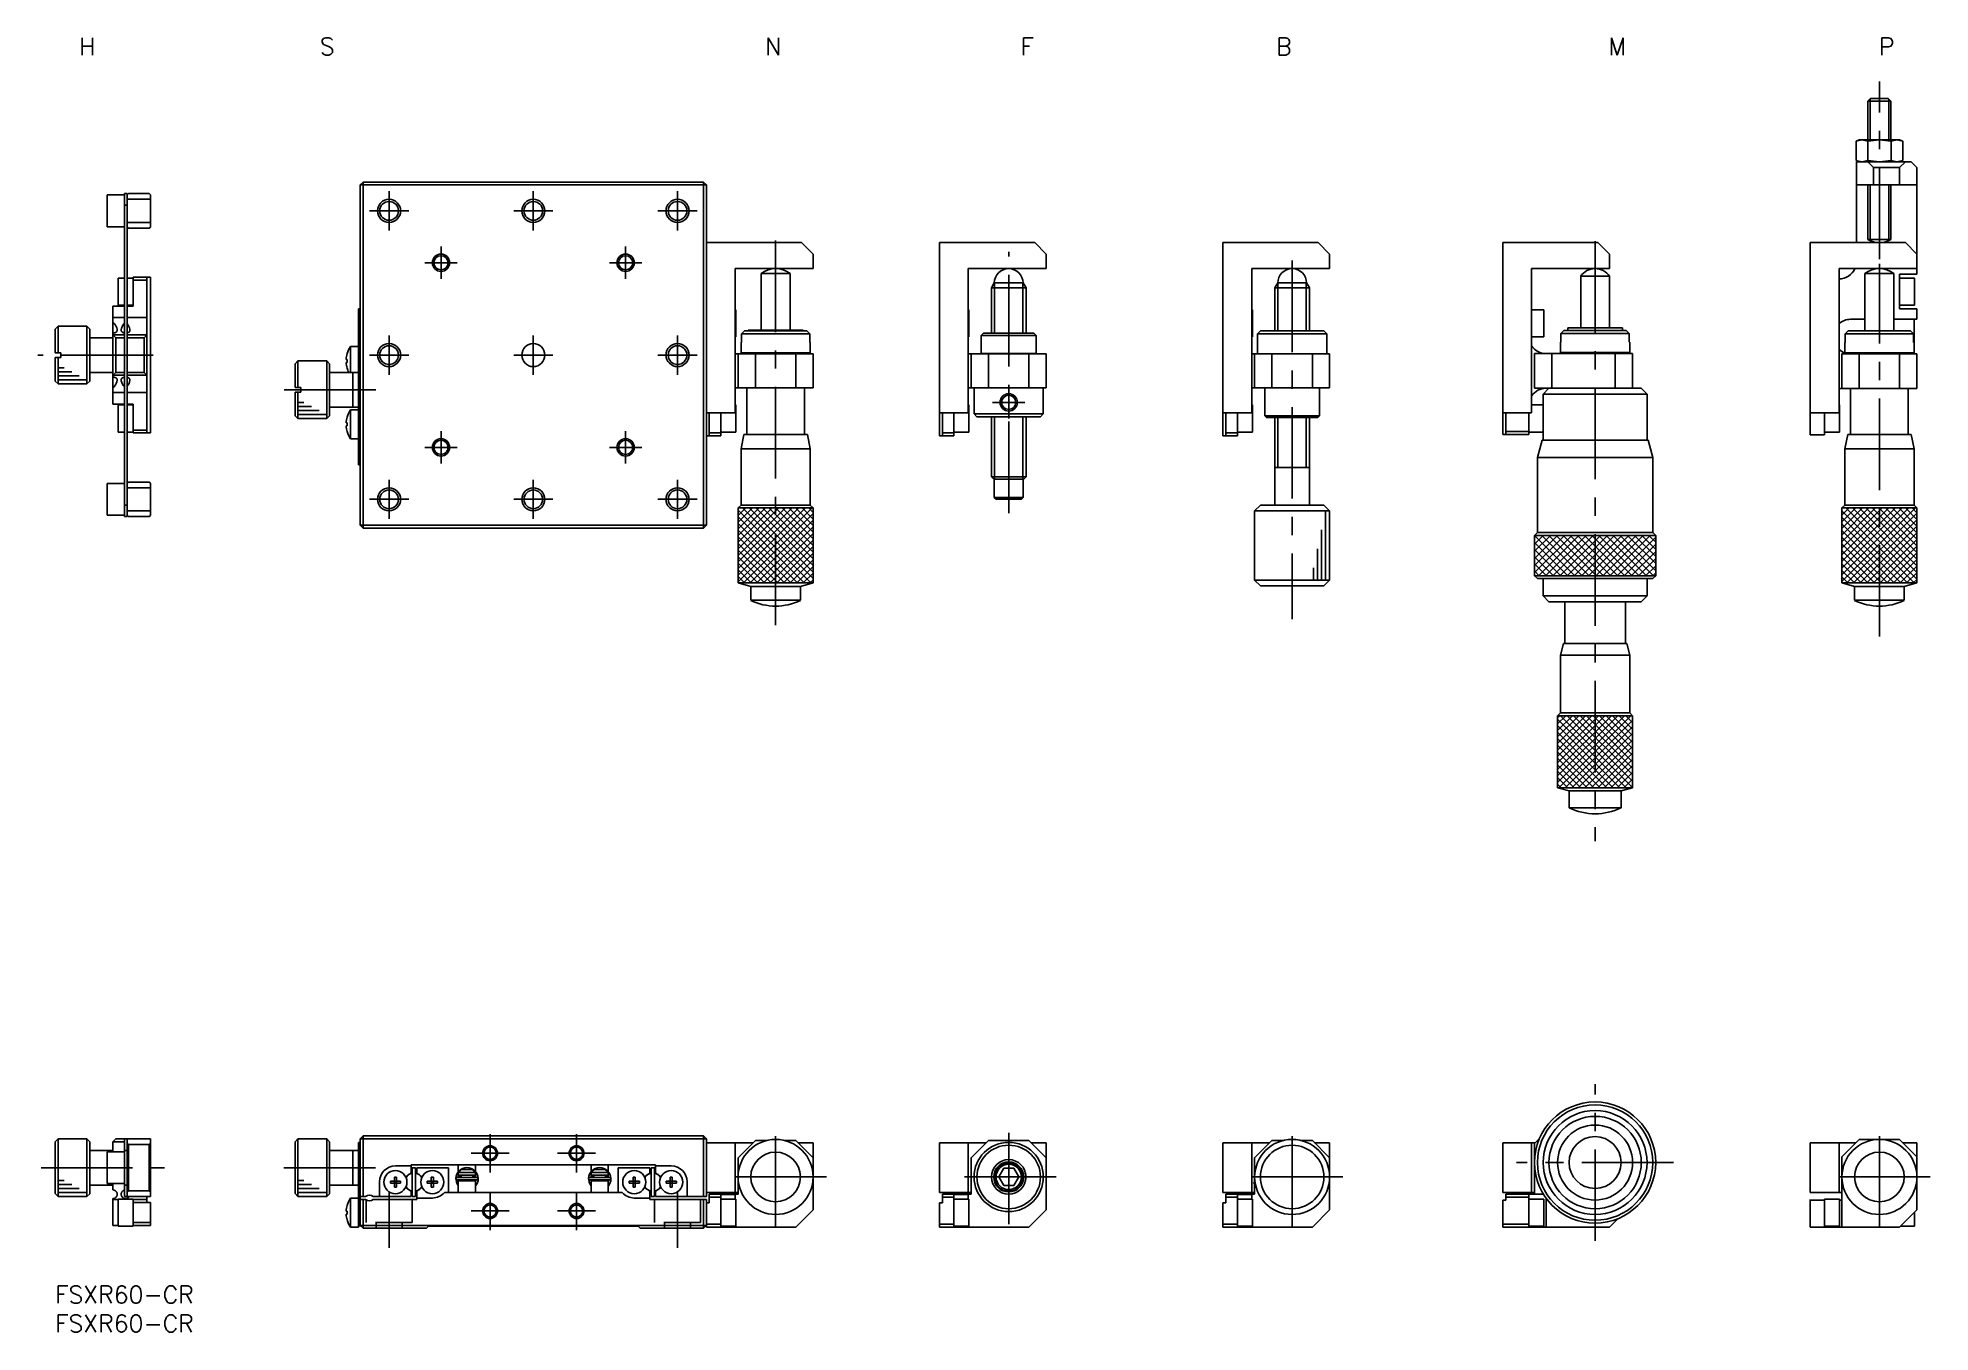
# Model space of a CAD drawing. Extents: x -3 to 325, y -8 to 216.
import ezdxf

# ---------------------------------------------------------------- set-up
doc = ezdxf.new("R2010")
doc.units = 0
doc.header["$LTSCALE"] = 0.5
doc.linetypes.add('CENTER', pattern=[50.8, 31.75, -6.35, 6.35, -6.35])
doc.linetypes.add('DASHED', pattern=[19.05, 12.7, -6.35])
for name, color, linetype in [('MSM_CENTER', 1, 'CENTER'), ('MSM_CONTINUOUS', 7, 'CONTINUOUS'), ('MSM_DASHED', 4, 'DASHED'), ('MSM_NARROW', 5, 'CONTINUOUS'), ('MSM_PART_NUMBER', 7, 'CONTINUOUS')]:
    doc.layers.add(name, color=color, linetype=linetype)
doc.styles.get("Standard").update_dxf_attribs({"font": 'txt.shx', "height": 3, "bigfont": 'bigfont.shx'})

msp = doc.modelspace()

# ---------------------------------------------------------------- texts
at = {"layer": 'MSM_PART_NUMBER'}
for s, p in [('H', (4.14, 213.34)), ('S', (45.88, 213.34)), ('N', (123.07, 213.34)), ('F', (167.32, 213.34)), ('B', (211.63, 213.34)), ('M', (269.22, 213.34)), ('P', (316.13, 213.34))]:
    msp.add_text(s, height=3, dxfattribs=at).set_placement(p)

# ---------------------------------------------------------------- blocks, each defined once
blk = doc.blocks.new('*U4')
at = {"layer": 'MSM_PART_NUMBER'}
blk.add_text('FSXR60-CR', height=3, dxfattribs=at).set_placement((0, -3))
blk = doc.blocks.new('*U5')
at = {"layer": 'MSM_PART_NUMBER'}
blk.add_text('FSXR60-CR', height=3, dxfattribs=at).set_placement((0, -8))

# ---------------------------------------------------------------- linework, layer by layer
at = {"layer": 'MSM_CENTER'}
for p, q in [((316.2, 177.99), (316.2, 208.75)), ((57.88, 182.95), (57.88, 189.75)), ((82.88, 182.95), (82.88, 189.75)), ((107.88, 182.95), (107.88, 189.75)), ((61.28, 186.35), (54.48, 186.35)), ((86.28, 186.35), (79.48, 186.35)), ((111.28, 186.35), (104.48, 186.35)), ((124.88, 114.55), (124.88, 182.15)), ((266.92, 181.1), (266.92, 77.1)), ((69.68, 177.35), (64.08, 177.35)), ((66.88, 174.55), (66.88, 180.15)), ((101.68, 177.35), (96.08, 177.35)), ((98.88, 174.55), (98.88, 180.15)), ((165.28, 133.98), (165.28, 179.26)), ((214.41, 177.75), (214.41, 115.59)), ((316.2, 112.55), (316.2, 177.15)), ((57.88, 157.95), (57.88, 164.75)), ((82.88, 157.95), (82.88, 164.75)), ((107.88, 157.95), (107.88, 164.75)), ((17, 161.35), (-3, 161.35)), ((61.28, 161.35), (54.48, 161.35)), ((86.28, 161.35), (79.48, 161.35)), ((111.28, 161.35), (104.48, 161.35)), ((55.58, 155.35), (38.58, 155.35)), ((165.28, 150.35), (165.28, 155.95)), ((168.08, 153.15), (162.48, 153.15)), ((66.88, 142.55), (66.88, 148.15)), ((98.88, 142.55), (98.88, 148.15)), ((69.68, 145.35), (64.08, 145.35)), ((101.68, 145.35), (96.08, 145.35)), ((57.88, 132.95), (57.88, 139.75)), ((82.88, 132.95), (82.88, 139.75)), ((107.88, 132.95), (107.88, 139.75)), ((61.28, 136.35), (54.48, 136.35)), ((86.28, 136.35), (79.48, 136.35)), ((111.28, 136.35), (104.48, 136.35)), ((266.92, 7.8), (266.92, 35)), ((75.38, 19.7), (75.38, 26.3)), ((90.38, 19.7), (90.38, 26.3)), ((124.88, 10.1), (124.88, 27.7)), ((165.28, 10.7), (165.28, 27.1)), ((214.41, 10.1), (214.41, 27.7)), ((316.2, 10.1), (316.2, 27.7)), ((78.68, 23), (72.08, 23)), ((93.68, 23), (87.08, 23)), ((-2.45, 20.5), (18.95, 20.5)), ((55.53, 20.5), (39.13, 20.5)), ((280.52, 21.4), (253.32, 21.4)), ((57.88, 16.4), (57.88, 6.6)), ((107.88, 16.4), (107.88, 6.6)), ((133.68, 18.9), (116.08, 18.9)), ((173.48, 18.9), (157.08, 18.9)), ((223.21, 18.9), (205.61, 18.9)), ((325, 18.9), (307.4, 18.9)), ((75.38, 9.7), (75.38, 16.3)), ((90.38, 9.7), (90.38, 16.3)), ((78.68, 13), (72.08, 13)), ((93.68, 13), (87.08, 13))]:
    msp.add_line(p, q, dxfattribs=at)
at = {"layer": 'MSM_CONTINUOUS'}
for p, q in [((314.2, 205.35), (314.45, 205.6)), ((314.2, 198.65), (314.2, 205.35)), ((314.2, 205.35), (318.2, 205.35)), ((314.45, 205.6), (314.7, 205.85)), ((317.7, 205.85), (314.7, 205.85)), ((317.7, 205.85), (317.95, 205.6)), ((317.95, 205.6), (318.2, 205.35)), ((318.2, 205.35), (318.2, 198.65)), ((312.15, 198.45), (312.7, 198.65)), ((312.15, 198.45), (313.16, 198.65)), ((312.15, 195.05), (312.15, 198.45)), ((319.7, 198.65), (312.7, 198.65)), ((313.16, 198.65), (314.17, 198.45)), ((314.17, 198.45), (316.2, 198.65)), ((314.17, 195.05), (314.17, 198.45)), ((316.2, 198.65), (318.22, 198.45)), ((318.22, 198.45), (319.23, 198.65)), ((318.22, 195.05), (318.22, 198.45)), ((319.23, 198.65), (320.24, 198.45)), ((319.7, 198.65), (320.24, 198.45)), ((320.24, 195.05), (320.24, 198.45)), ((312.7, 194.85), (312.15, 195.05)), ((313.16, 194.85), (312.15, 195.05)), ((312.2, 180.85), (312.2, 194.85)), ((321.7, 194.85), (312.2, 194.85)), ((314.17, 195.05), (313.16, 194.85)), ((316.2, 194.85), (314.17, 195.05)), ((315.2, 193.85), (314.2, 194.85)), ((315.2, 193.85), (319.7, 193.85)), ((315.2, 190.85), (315.2, 193.85)), ((318.22, 195.05), (316.2, 194.85)), ((319.23, 194.85), (318.22, 195.05)), ((320.24, 195.05), (319.23, 194.85)), ((320.24, 195.05), (319.7, 194.85)), ((320.7, 194.85), (319.7, 193.85)), ((319.7, 193.85), (319.7, 190.85)), ((322.7, 193.85), (321.7, 194.85)), ((322.7, 175.35), (322.7, 193.85)), ((52.88, 190.85), (53.38, 191.35)), ((52.88, 190.85), (52.88, 131.85)), ((112.88, 190.85), (52.88, 190.85)), ((53.38, 131.35), (53.38, 191.35)), ((112.38, 191.35), (53.38, 191.35)), ((112.38, 131.35), (112.38, 191.35)), ((112.38, 191.35), (112.88, 190.85)), ((112.88, 131.85), (112.88, 190.85)), ((312.2, 190.85), (322.7, 190.85)), ((314.2, 181.39), (314.2, 190.85)), ((318.2, 190.85), (318.2, 181.39)), ((9, 183.6), (9, 189.1)), ((9, 189.1), (12, 189.1)), ((12, 189.35), (12, 133.35)), ((12.5, 189.35), (12, 189.35)), ((12, 187.35), (12.5, 187.35)), ((12.5, 133.35), (12.5, 189.35)), ((12.5, 189.15), (12.7, 189.35)), ((12.5, 188.35), (16.5, 188.35)), ((16.3, 189.35), (12.7, 189.35)), ((16.3, 189.35), (16.5, 189.15)), ((16.5, 189.15), (16.5, 183.55)), ((16.5, 184.35), (12.5, 184.35)), ((12, 183.6), (9, 183.6)), ((12.7, 183.35), (12.5, 183.55)), ((12.7, 183.35), (16.3, 183.35)), ((16.5, 183.55), (16.3, 183.35)), ((112.88, 180.85), (129.38, 180.85)), ((129.38, 180.85), (131.38, 178.85)), ((153.28, 180.85), (153.28, 147.35)), ((153.28, 180.85), (169.78, 180.85)), ((169.78, 180.85), (171.78, 178.85)), ((202.41, 180.85), (218.91, 180.85)), ((202.41, 180.85), (202.41, 147.35)), ((218.91, 180.85), (220.91, 178.85)), ((250.92, 180.85), (250.92, 147.6)), ((250.92, 180.85), (267.42, 180.85)), ((267.42, 180.85), (269.42, 178.85)), ((304.2, 180.85), (304.2, 147.55)), ((304.2, 180.85), (320.7, 180.85)), ((318.2, 181.39), (314.2, 181.39)), ((320.7, 180.85), (322.7, 178.85)), ((131.38, 176.35), (131.38, 178.85)), ((171.78, 176.35), (171.78, 178.85)), ((220.91, 176.35), (220.91, 178.85)), ((269.42, 176.35), (269.42, 178.85)), ((10.9, 170), (10.9, 174.7)), ((10.9, 174.7), (12, 174.7)), ((12.5, 174.7), (13.5, 174.7)), ((16.5, 174.85), (13.5, 174.85)), ((13.5, 169.85), (13.5, 174.85)), ((13.5, 174.35), (15.9, 174.35)), ((15.9, 147.85), (15.9, 174.85)), ((16.5, 174.85), (16.5, 147.85)), ((117.88, 176.35), (117.88, 151.35)), ((117.88, 176.35), (131.38, 176.35)), ((122.38, 165.65), (122.38, 175.47)), ((122.38, 175.47), (127.38, 175.47)), ((127.38, 175.47), (127.38, 165.65)), ((158.28, 176.35), (158.28, 151.35)), ((158.28, 176.35), (171.78, 176.35)), ((162.28, 172.98), (162.78, 173.85)), ((162.78, 173.85), (167.78, 173.85)), ((167.78, 173.85), (168.28, 172.98)), ((207.41, 176.35), (207.41, 151.35)), ((207.41, 176.35), (220.91, 176.35)), ((211.66, 173.42), (211.91, 173.85)), ((216.91, 173.85), (211.91, 173.85)), ((216.91, 173.85), (217.16, 173.42)), ((255.92, 176.35), (255.92, 151.35)), ((255.92, 176.35), (269.42, 176.35)), ((264.42, 166.1), (264.42, 175.01)), ((264.42, 175.01), (269.42, 175.01)), ((269.42, 175.01), (269.42, 166.1)), ((309.2, 176.35), (309.2, 151.35)), ((309.2, 176.35), (322.7, 176.35)), ((313.7, 165.55), (313.7, 175.47)), ((313.7, 175.47), (318.7, 175.47)), ((318.7, 175.47), (318.7, 165.55)), ((319.7, 175.35), (319.7, 169.35)), ((322.7, 175.35), (319.7, 175.35)), ((319.7, 174.7), (322.3, 174.7)), ((322.3, 174.7), (322.3, 170)), ((162.28, 165.15), (162.28, 172.98)), ((162.28, 172.98), (168.28, 172.98)), ((168.28, 172.98), (168.28, 165.15)), ((211.41, 172.98), (211.66, 173.42)), ((211.41, 165.55), (211.41, 172.98)), ((211.41, 172.98), (217.41, 172.98)), ((217.16, 173.42), (217.41, 172.98)), ((217.41, 172.98), (217.41, 165.55)), ((10, 169.85), (10, 152.85)), ((10, 169.85), (12, 169.85)), ((12, 167.85), (10, 167.85)), ((12, 170), (10.9, 170)), ((13.5, 170), (12.5, 170)), ((12.5, 169.85), (13.5, 169.85)), ((15.9, 167.85), (12.5, 167.85)), ((52.58, 169.35), (52.58, 142.35)), ((52.88, 169.35), (52.58, 169.35)), ((52.58, 167.35), (52.88, 167.35)), ((117.88, 169.2), (117.98, 169.2)), ((117.98, 169.2), (117.98, 164.5)), ((158.28, 169.2), (158.38, 169.2)), ((158.38, 169.2), (158.38, 164.5)), ((207.41, 169.2), (207.51, 169.2)), ((207.51, 169.2), (207.51, 164.5)), ((255.92, 169.2), (258.02, 169.2)), ((258.02, 169.2), (258.02, 164.5)), ((313.7, 167.55), (311.2, 167.55)), ((322.7, 167.55), (318.7, 167.55)), ((322.3, 170), (319.7, 170)), ((319.7, 169.35), (322.7, 169.35)), ((322.2, 167.55), (322.2, 161.55)), ((322.7, 167.55), (322.7, 169.35)), ((0, 165.85), (0.5, 166.35)), ((0, 165.85), (0, 161.75)), ((0.5, 166.35), (5.5, 166.35)), ((0.5, 161.75), (0.5, 166.35)), ((5.5, 166.35), (5.5, 156.35)), ((5.5, 166.35), (6, 165.85)), ((6, 156.85), (6, 165.85)), ((6, 164.35), (10, 164.35)), ((10.11, 166.89), (10, 166.91)), ((10, 165.17), (10.03, 165.17)), ((12, 164.85), (10, 164.85)), ((10.5, 164.35), (10, 164.85)), ((10.03, 165.17), (10.07, 165.17)), ((10.07, 165.17), (10.1, 165.17)), ((10.1, 165.17), (10.13, 165.18)), ((10.2, 166.83), (10.11, 166.89)), ((10.13, 165.18), (10.16, 165.18)), ((10.16, 165.18), (10.19, 165.18)), ((10.19, 165.18), (10.23, 165.19)), ((10.3, 166.74), (10.2, 166.83)), ((10.23, 165.19), (10.26, 165.19)), ((10.26, 165.19), (10.29, 165.2)), ((10.29, 165.2), (10.32, 165.21)), ((10.32, 165.21), (10.34, 165.21)), ((10.34, 165.21), (10.37, 165.22)), ((10.37, 165.22), (10.4, 165.23)), ((10.4, 165.23), (10.43, 165.24)), ((10.43, 165.24), (10.46, 165.25)), ((10.46, 165.25), (10.48, 165.27)), ((10.48, 165.27), (10.51, 165.28)), ((10.5, 158.35), (10.5, 164.35)), ((10.5, 164.35), (12, 164.35)), ((10.51, 165.28), (10.54, 165.3)), ((10.54, 165.3), (10.56, 165.31)), ((10.56, 165.31), (10.58, 165.33)), ((10.58, 165.33), (10.61, 165.35)), ((10.61, 165.35), (10.63, 165.37)), ((10.63, 165.37), (10.65, 165.39)), ((10.65, 165.39), (10.66, 165.42)), ((10.66, 165.42), (10.68, 165.44)), ((10.68, 165.44), (10.69, 165.46)), ((10.69, 165.46), (10.71, 165.49)), ((10.71, 165.49), (10.72, 165.53)), ((10.72, 165.53), (10.73, 165.56)), ((10.73, 165.56), (10.74, 165.59)), ((10.75, 165.71), (10.74, 165.85)), ((10.74, 165.59), (10.75, 165.63)), ((10.75, 165.7), (10.75, 165.71)), ((10.75, 165.66), (10.75, 165.7)), ((10.75, 165.63), (10.75, 165.66)), ((11.45, 165.71), (11.45, 165.67)), ((11.45, 165.67), (11.46, 165.63)), ((11.46, 165.63), (11.46, 165.58)), ((11.46, 165.58), (11.47, 165.55)), ((11.47, 165.55), (11.48, 165.52)), ((11.48, 165.52), (11.49, 165.49)), ((11.49, 165.49), (11.5, 165.47)), ((11.5, 165.47), (11.52, 165.44)), ((11.52, 165.44), (11.53, 165.42)), ((11.53, 165.42), (11.55, 165.39)), ((11.55, 165.39), (11.57, 165.37)), ((11.57, 165.37), (11.59, 165.35)), ((11.59, 165.35), (11.61, 165.34)), ((11.61, 165.34), (11.63, 165.32)), ((11.63, 165.32), (11.66, 165.3)), ((11.66, 165.3), (11.68, 165.29)), ((11.68, 165.29), (11.71, 165.27)), ((11.71, 165.27), (11.73, 165.26)), ((11.73, 165.26), (11.76, 165.25)), ((11.76, 165.25), (11.78, 165.24)), ((11.78, 165.24), (11.81, 165.23)), ((11.81, 165.23), (11.84, 165.22)), ((11.84, 165.22), (11.87, 165.21)), ((11.87, 165.21), (11.9, 165.2)), ((11.9, 165.2), (11.93, 165.2)), ((12, 166.83), (11.92, 166.76)), ((11.93, 165.2), (11.95, 165.19)), ((11.95, 165.19), (11.98, 165.19)), ((11.98, 165.19), (12, 165.18)), ((12.5, 165.2), (12.53, 165.21)), ((15.9, 164.85), (12.5, 164.85)), ((12.5, 164.35), (15.4, 164.35)), ((12.53, 165.21), (12.56, 165.22)), ((12.56, 165.22), (12.59, 165.23)), ((12.59, 165.23), (12.62, 165.24)), ((12.62, 165.24), (12.65, 165.25)), ((12.65, 165.25), (12.67, 165.26)), ((12.67, 165.26), (12.7, 165.28)), ((12.7, 165.28), (12.73, 165.29)), ((12.73, 165.29), (12.75, 165.31)), ((12.75, 165.31), (12.78, 165.33)), ((12.78, 165.33), (12.8, 165.35)), ((12.8, 165.35), (12.82, 165.37)), ((12.82, 165.37), (12.84, 165.39)), ((12.84, 165.39), (12.86, 165.41)), ((12.86, 165.41), (12.88, 165.43)), ((12.88, 165.43), (12.89, 165.46)), ((12.89, 165.46), (12.91, 165.49)), ((12.91, 165.49), (12.92, 165.51)), ((12.92, 165.51), (12.93, 165.54)), ((12.93, 165.54), (12.94, 165.58)), ((12.95, 165.71), (12.94, 165.82)), ((12.94, 165.62), (12.95, 165.66)), ((12.94, 165.58), (12.94, 165.62)), ((12.95, 165.7), (12.95, 165.71)), ((12.95, 165.66), (12.95, 165.7)), ((15.9, 164.85), (15.4, 164.35)), ((15.4, 164.35), (15.4, 158.35)), ((117.98, 164.5), (117.88, 164.5)), ((119.48, 165.55), (118.97, 165.05)), ((118.97, 165.05), (130.8, 165.05)), ((118.97, 165.05), (118.97, 163.55)), ((130.29, 165.55), (119.48, 165.55)), ((120.13, 165.65), (129.63, 165.65)), ((120.13, 165.55), (120.13, 165.65)), ((129.63, 165.65), (129.63, 165.55)), ((130.8, 165.05), (130.29, 165.55)), ((130.8, 163.55), (130.8, 165.05)), ((158.38, 164.5), (158.28, 164.5)), ((160.53, 164.75), (160.93, 165.15)), ((160.53, 164.75), (170.03, 164.75)), ((160.53, 161.65), (160.53, 164.75)), ((169.63, 165.15), (160.93, 165.15)), ((169.63, 165.15), (170.03, 164.75)), ((170.03, 164.75), (170.03, 161.65)), ((207.51, 164.5), (207.41, 164.5)), ((208.41, 165.05), (208.91, 165.55)), ((208.41, 165.05), (220.41, 165.05)), ((208.41, 161.55), (208.41, 165.05)), ((219.91, 165.55), (208.91, 165.55)), ((219.91, 165.55), (220.41, 165.05)), ((220.41, 165.05), (220.41, 161.55)), ((258.02, 164.5), (255.92, 164.5)), ((261.51, 165.6), (261, 165.1)), ((261, 165.1), (272.84, 165.1)), ((261, 165.1), (261, 163.6)), ((272.33, 165.6), (261.51, 165.6)), ((262.17, 166.1), (271.67, 166.1)), ((262.17, 165.6), (262.17, 166.1)), ((271.67, 166.1), (271.67, 165.6)), ((272.84, 165.1), (272.33, 165.6)), ((272.84, 163.6), (272.84, 165.1)), ((310.79, 165.55), (310.28, 165.05)), ((310.28, 165.05), (322.11, 165.05)), ((310.28, 165.05), (310.28, 163.55)), ((321.6, 165.55), (310.79, 165.55)), ((322.11, 165.05), (321.6, 165.55)), ((322.11, 163.55), (322.11, 165.05)), ((0, 161.75), (1, 161.75)), ((1, 160.95), (0, 160.95)), ((0, 160.95), (0, 156.85)), ((0.5, 156.35), (0.5, 160.95)), ((1, 161.75), (1, 160.95)), ((50.62, 161.61), (50.61, 161.61)), ((51.19, 162.85), (51.19, 158.35)), ((51.19, 162.85), (52.58, 162.85)), ((131.38, 161.55), (117.88, 161.55)), ((118.38, 161.55), (118.38, 155.65)), ((118.88, 161.75), (118.88, 163.55)), ((118.97, 163.55), (118.88, 163.55)), ((130.88, 161.75), (118.88, 161.75)), ((119.08, 161.55), (118.88, 161.75)), ((121.38, 155.65), (121.38, 161.55)), ((128.38, 161.55), (128.38, 155.65)), ((130.88, 161.75), (130.68, 161.55)), ((130.88, 163.55), (130.8, 163.55)), ((130.88, 163.55), (130.88, 161.75)), ((131.38, 155.65), (131.38, 161.55)), ((171.78, 161.55), (158.28, 161.55)), ((158.78, 161.55), (158.78, 155.65)), ((170.03, 161.65), (160.53, 161.65)), ((160.78, 161.55), (160.78, 161.65)), ((161.78, 155.65), (161.78, 161.55)), ((168.78, 161.55), (168.78, 155.65)), ((169.78, 161.65), (169.78, 161.55)), ((171.78, 155.65), (171.78, 161.55)), ((220.91, 161.55), (207.41, 161.55)), ((207.91, 161.55), (207.91, 155.65)), ((210.91, 155.65), (210.91, 161.55)), ((217.91, 161.55), (217.91, 155.65)), ((220.91, 155.65), (220.91, 161.55)), ((256.42, 161.6), (256.42, 155.6)), ((273.42, 161.6), (256.42, 161.6)), ((259.42, 155.6), (259.42, 161.6)), ((260.92, 161.8), (260.92, 163.6)), ((261, 163.6), (260.92, 163.6)), ((272.92, 161.8), (260.92, 161.8)), ((261.12, 161.6), (260.92, 161.8)), ((270.42, 161.6), (270.42, 155.6)), ((272.92, 161.8), (272.72, 161.6)), ((272.92, 163.6), (272.84, 163.6)), ((272.92, 163.6), (272.92, 161.8)), ((273.42, 155.6), (273.42, 161.6)), ((309.7, 161.55), (309.7, 155.55)), ((322.7, 161.55), (309.7, 161.55)), ((310.2, 161.75), (310.2, 163.55)), ((310.28, 163.55), (310.2, 163.55)), ((322.2, 161.75), (310.2, 161.75)), ((310.4, 161.55), (310.2, 161.75)), ((312.7, 155.55), (312.7, 161.55)), ((319.7, 161.55), (319.7, 155.55)), ((322.2, 161.75), (322, 161.55)), ((322.2, 163.55), (322.11, 163.55)), ((322.7, 155.55), (322.7, 161.55)), ((10, 158.35), (6, 158.35)), ((10, 157.85), (10.5, 158.35)), ((10, 157.85), (12, 157.85)), ((10.03, 157.53), (10, 157.53)), ((10.07, 157.53), (10.03, 157.53)), ((10.1, 157.53), (10.07, 157.53)), ((10.14, 157.52), (10.1, 157.53)), ((10.17, 157.52), (10.14, 157.52)), ((10.2, 157.52), (10.17, 157.52)), ((10.23, 157.51), (10.2, 157.52)), ((10.26, 157.51), (10.23, 157.51)), ((10.29, 157.5), (10.26, 157.51)), ((10.31, 157.49), (10.29, 157.5)), ((10.34, 157.49), (10.31, 157.49)), ((10.37, 157.48), (10.34, 157.49)), ((10.4, 157.47), (10.37, 157.48)), ((10.43, 157.46), (10.4, 157.47)), ((10.46, 157.44), (10.43, 157.46)), ((10.48, 157.43), (10.46, 157.44)), ((12, 158.35), (10.5, 158.35)), ((11.74, 157.44), (11.71, 157.43)), ((11.76, 157.45), (11.74, 157.44)), ((11.79, 157.46), (11.76, 157.45)), ((11.82, 157.47), (11.79, 157.46)), ((11.84, 157.48), (11.82, 157.47)), ((11.87, 157.49), (11.84, 157.48)), ((11.9, 157.5), (11.87, 157.49)), ((11.94, 157.5), (11.9, 157.5)), ((11.97, 157.51), (11.94, 157.5)), ((12, 157.52), (11.97, 157.51)), ((15.4, 158.35), (12.5, 158.35)), ((12.5, 157.85), (15.9, 157.85)), ((12.53, 157.49), (12.5, 157.5)), ((12.56, 157.48), (12.53, 157.49)), ((12.59, 157.47), (12.56, 157.48)), ((12.62, 157.46), (12.59, 157.47)), ((12.65, 157.45), (12.62, 157.46)), ((12.68, 157.43), (12.65, 157.45)), ((15.4, 158.35), (15.9, 157.85)), ((41.58, 159.85), (42.08, 160.35)), ((41.58, 159.85), (41.58, 155.75)), ((42.08, 160.35), (47.08, 160.35)), ((42.08, 155.75), (42.08, 160.35)), ((47.08, 160.35), (47.08, 150.35)), ((47.08, 160.35), (47.58, 159.85)), ((47.58, 150.85), (47.58, 159.85)), ((47.58, 158.35), (52.58, 158.35)), ((50.62, 160.61), (50.45, 160.61)), ((50.45, 160.09), (50.62, 160.09)), ((50.61, 159.09), (50.62, 159.09)), ((51.58, 158.35), (51.58, 152.35)), ((0.5, 156.35), (0, 156.85)), ((5.5, 156.35), (0.5, 156.35)), ((6, 156.85), (5.5, 156.35)), ((10, 155.79), (10.11, 155.81)), ((12, 154.85), (10, 154.85)), ((10.11, 155.81), (10.2, 155.87)), ((10.2, 155.87), (10.29, 155.95)), ((10.51, 157.42), (10.48, 157.43)), ((10.53, 157.4), (10.51, 157.42)), ((10.56, 157.39), (10.53, 157.4)), ((10.58, 157.37), (10.56, 157.39)), ((10.6, 157.35), (10.58, 157.37)), ((10.62, 157.33), (10.6, 157.35)), ((10.64, 157.31), (10.62, 157.33)), ((10.66, 157.29), (10.64, 157.31)), ((10.68, 157.27), (10.66, 157.29)), ((10.69, 157.24), (10.68, 157.27)), ((10.7, 157.22), (10.69, 157.24)), ((10.72, 157.18), (10.7, 157.22)), ((10.73, 157.15), (10.72, 157.18)), ((10.74, 157.11), (10.73, 157.15)), ((10.75, 157.07), (10.74, 157.11)), ((10.75, 157.03), (10.75, 157.07)), ((10.75, 156.99), (10.75, 157.03)), ((11.46, 157.08), (11.45, 157.05)), ((11.45, 157.05), (11.45, 157.01)), ((11.45, 157.01), (11.45, 156.99)), ((11.45, 156.99), (11.46, 156.86)), ((11.47, 157.15), (11.46, 157.12)), ((11.46, 157.12), (11.46, 157.08)), ((11.48, 157.18), (11.47, 157.15)), ((11.49, 157.21), (11.48, 157.18)), ((11.51, 157.24), (11.49, 157.21)), ((11.52, 157.27), (11.51, 157.24)), ((11.54, 157.29), (11.52, 157.27)), ((11.56, 157.31), (11.54, 157.29)), ((11.58, 157.33), (11.56, 157.31)), ((11.6, 157.35), (11.58, 157.33)), ((11.62, 157.37), (11.6, 157.35)), ((11.64, 157.39), (11.62, 157.37)), ((11.66, 157.4), (11.64, 157.39)), ((11.69, 157.42), (11.66, 157.4)), ((11.71, 157.43), (11.69, 157.42)), ((15.9, 154.85), (12.5, 154.85)), ((12.7, 157.42), (12.68, 157.43)), ((12.73, 157.41), (12.7, 157.42)), ((12.75, 157.39), (12.73, 157.41)), ((12.77, 157.38), (12.75, 157.39)), ((12.8, 157.36), (12.77, 157.38)), ((12.82, 157.34), (12.8, 157.36)), ((12.84, 157.32), (12.82, 157.34)), ((12.86, 157.3), (12.84, 157.32)), ((12.87, 157.27), (12.86, 157.3)), ((12.89, 157.25), (12.87, 157.27)), ((12.9, 157.23), (12.89, 157.25)), ((12.91, 157.2), (12.9, 157.23)), ((12.92, 157.17), (12.91, 157.2)), ((12.93, 157.13), (12.92, 157.17)), ((12.94, 157.1), (12.93, 157.13)), ((12.95, 157.07), (12.94, 157.1)), ((12.95, 157.03), (12.95, 157.07)), ((12.95, 156.99), (12.95, 157.03)), ((12.95, 156.99), (12.95, 156.99)), ((41.58, 155.75), (42.58, 155.75)), ((42.58, 154.95), (41.58, 154.95)), ((41.58, 154.95), (41.58, 150.85)), ((42.08, 150.35), (42.08, 154.95)), ((42.58, 155.75), (42.58, 154.95)), ((117.88, 155.65), (131.38, 155.65)), ((119.88, 147.6), (119.88, 155.65)), ((129.88, 155.65), (129.88, 147.6)), ((158.28, 155.65), (171.78, 155.65)), ((159.28, 151.15), (159.28, 155.65)), ((171.28, 155.65), (171.28, 151.15)), ((207.41, 155.65), (220.91, 155.65)), ((209.66, 150.85), (209.66, 155.65)), ((219.16, 155.65), (219.16, 150.85)), ((256.42, 155.6), (274.92, 155.6)), ((257.92, 154.6), (258.92, 155.6)), ((257.92, 154.6), (275.92, 154.6)), ((257.92, 146.6), (257.92, 154.6)), ((274.92, 155.6), (275.92, 154.6)), ((275.92, 154.6), (275.92, 146.6)), ((309.7, 155.55), (322.7, 155.55)), ((311.2, 147.6), (311.2, 155.55)), ((321.2, 155.55), (321.2, 147.6)), ((12, 152.85), (10, 152.85)), ((10.9, 148), (10.9, 152.7)), ((10.9, 152.7), (12, 152.7)), ((13.5, 152.85), (12.5, 152.85)), ((12.5, 152.7), (13.5, 152.7)), ((13.5, 147.85), (13.5, 152.85)), ((52.58, 152.35), (47.58, 152.35)), ((51.19, 151.85), (51.19, 146.85)), ((51.19, 151.85), (52.58, 151.85)), ((112.88, 151.35), (117.88, 151.35)), ((113.38, 151.35), (113.38, 147.35)), ((115.38, 147.35), (115.38, 151.35)), ((117.88, 152.7), (117.98, 152.7)), ((117.98, 152.7), (117.98, 148)), ((153.28, 151.35), (158.28, 151.35)), ((153.78, 151.35), (153.78, 147.35)), ((155.78, 147.35), (155.78, 151.35)), ((158.28, 152.7), (158.38, 152.7)), ((158.38, 152.7), (158.38, 148)), ((171.28, 151.15), (159.28, 151.15)), ((159.78, 150.65), (159.28, 151.15)), ((171.28, 151.15), (170.78, 150.65)), ((202.41, 151.35), (207.41, 151.35)), ((202.91, 151.35), (202.91, 147.35)), ((204.91, 147.35), (204.91, 151.35)), ((207.41, 152.7), (207.51, 152.7)), ((207.51, 152.7), (207.51, 148)), ((250.92, 151.35), (255.92, 151.35)), ((251.42, 151.35), (251.42, 147.6)), ((255.42, 147.6), (255.42, 151.35)), ((255.92, 152.7), (257.92, 152.7)), ((304.2, 151.35), (309.2, 151.35)), ((306.7, 151.35), (306.7, 147.55)), ((309.2, 152.7), (309.3, 152.7)), ((309.3, 152.7), (309.3, 148)), ((12, 148), (10.9, 148)), ((13.5, 148), (12.5, 148)), ((15.9, 148.35), (13.5, 148.35)), ((13.5, 147.85), (16.5, 147.85)), ((42.08, 150.35), (41.58, 150.85)), ((47.08, 150.35), (42.08, 150.35)), ((47.58, 150.85), (47.08, 150.35)), ((50.62, 149.61), (50.45, 149.61)), ((50.45, 149.09), (50.62, 149.09)), ((50.62, 150.61), (50.61, 150.61)), ((50.61, 148.09), (50.62, 148.09)), ((115.38, 147.85), (113.38, 147.85)), ((117.98, 148), (115.38, 148)), ((118.88, 145.1), (119.38, 147.6)), ((119.38, 147.6), (130.38, 147.6)), ((130.38, 147.6), (130.88, 145.1)), ((155.78, 147.85), (153.78, 147.85)), ((158.38, 148), (155.78, 148)), ((159.78, 150.65), (170.78, 150.65)), ((162.28, 140.25), (162.28, 150.65)), ((168.28, 150.65), (168.28, 140.25)), ((204.91, 147.85), (202.91, 147.85)), ((207.51, 148), (204.91, 148)), ((219.16, 150.85), (209.66, 150.85)), ((209.96, 150.55), (209.66, 150.85)), ((209.96, 150.55), (218.86, 150.55)), ((211.41, 135.35), (211.41, 150.55)), ((217.41, 150.55), (217.41, 135.35)), ((219.16, 150.85), (218.86, 150.55)), ((250.92, 147.6), (255.42, 147.6)), ((255.42, 148.1), (251.42, 148.1)), ((257.92, 148), (255.42, 148)), ((309.3, 148), (306.7, 148)), ((310.2, 145.1), (310.7, 147.6)), ((310.7, 147.6), (321.7, 147.6)), ((321.7, 147.6), (322.2, 145.1)), ((52.58, 146.85), (51.19, 146.85)), ((52.88, 144.35), (52.58, 144.35)), ((113.38, 147.35), (112.88, 147.35)), ((113.38, 147.35), (115.38, 147.35)), ((118.88, 145.1), (130.88, 145.1)), ((118.88, 135.35), (118.88, 145.1)), ((130.88, 145.1), (130.88, 135.35)), ((153.78, 147.35), (153.28, 147.35)), ((153.78, 147.35), (155.78, 147.35)), ((202.91, 147.35), (202.41, 147.35)), ((202.91, 147.35), (204.91, 147.35)), ((256.92, 143.6), (257.72, 146.6)), ((257.72, 146.6), (276.12, 146.6)), ((276.12, 146.6), (276.92, 143.6)), ((304.2, 147.55), (306.7, 147.55)), ((310.2, 145.1), (322.2, 145.1)), ((310.2, 135.35), (310.2, 145.1)), ((322.2, 145.1), (322.2, 135.35)), ((52.58, 142.35), (52.88, 142.35)), ((217.41, 141.85), (211.41, 141.85)), ((256.92, 143.6), (276.92, 143.6)), ((256.92, 130.6), (256.92, 143.6)), ((276.92, 143.6), (276.92, 130.6)), ((9, 133.6), (9, 139.1)), ((9, 139.1), (12, 139.1)), ((12.5, 139.15), (12.7, 139.35)), ((12.5, 138.35), (16.5, 138.35)), ((16.3, 139.35), (12.7, 139.35)), ((16.3, 139.35), (16.5, 139.15)), ((16.5, 139.15), (16.5, 133.55)), ((168.28, 140.25), (162.28, 140.25)), ((162.68, 139.85), (162.28, 140.25)), ((162.68, 139.85), (167.88, 139.85)), ((162.78, 136.65), (162.78, 139.85)), ((167.78, 139.85), (167.78, 136.65)), ((168.28, 140.25), (167.88, 139.85)), ((12.5, 135.35), (12, 135.35)), ((118.38, 134.85), (118.88, 135.35)), ((118.38, 121.85), (118.38, 134.85)), ((118.38, 134.85), (131.38, 134.85)), ((118.88, 135.35), (130.88, 135.35)), ((130.88, 135.35), (131.38, 134.85)), ((131.38, 134.85), (131.38, 121.85)), ((167.78, 136.65), (162.78, 136.65)), ((163.08, 136.35), (162.78, 136.65)), ((163.08, 136.35), (167.48, 136.35)), ((167.78, 136.65), (167.48, 136.35)), ((207.91, 134.35), (208.91, 135.35)), ((219.91, 135.35), (208.91, 135.35)), ((219.91, 135.35), (220.91, 134.35)), ((309.7, 134.85), (310.2, 135.35)), ((309.7, 134.85), (322.7, 134.85)), ((309.7, 121.85), (309.7, 134.85)), ((310.2, 135.35), (322.2, 135.35)), ((322.2, 135.35), (322.7, 134.85)), ((322.7, 134.85), (322.7, 121.85)), ((12, 133.6), (9, 133.6)), ((12, 133.35), (12.5, 133.35)), ((16.5, 134.35), (12.5, 134.35)), ((12.7, 133.35), (12.5, 133.55)), ((12.7, 133.35), (16.3, 133.35)), ((16.5, 133.55), (16.3, 133.35)), ((53.38, 131.35), (52.88, 131.85)), ((52.88, 131.85), (112.88, 131.85)), ((53.38, 131.35), (112.38, 131.35)), ((112.88, 131.85), (112.38, 131.35)), ((207.91, 122.35), (207.91, 134.35)), ((207.91, 134.35), (220.91, 134.35)), ((220.91, 134.35), (220.91, 122.35)), ((256.42, 130.1), (256.92, 130.6)), ((256.42, 130.1), (277.42, 130.1)), ((256.42, 123.1), (256.42, 130.1)), ((256.92, 130.6), (276.92, 130.6)), ((276.92, 130.6), (277.42, 130.1)), ((277.42, 130.1), (277.42, 123.1)), ((120.58, 121.26), (118.38, 121.85)), ((131.38, 121.85), (118.38, 121.85)), ((131.38, 121.85), (129.18, 121.26)), ((208.91, 121.35), (207.91, 122.35)), ((220.91, 122.35), (207.91, 122.35)), ((220.91, 122.35), (219.91, 121.35)), ((256.42, 123.1), (277.42, 123.1)), ((256.92, 122.6), (256.42, 123.1)), ((256.92, 122.6), (276.92, 122.6)), ((257.92, 119.6), (257.92, 122.6)), ((275.92, 122.6), (275.92, 119.6)), ((277.42, 123.1), (276.92, 122.6)), ((311.9, 121.26), (309.7, 121.85)), ((322.7, 121.85), (309.7, 121.85)), ((322.7, 121.85), (320.5, 121.26)), ((120.58, 121.26), (129.18, 121.26)), ((120.58, 118.85), (120.58, 121.26)), ((120.58, 118.85), (129.18, 118.85)), ((129.18, 121.26), (129.18, 118.85)), ((208.91, 121.35), (219.91, 121.35)), ((257.92, 119.6), (275.92, 119.6)), ((258.92, 118.6), (257.92, 119.6)), ((258.92, 118.6), (274.92, 118.6)), ((261.67, 111.35), (261.67, 118.6)), ((272.17, 118.6), (272.17, 111.35)), ((275.92, 119.6), (274.92, 118.6)), ((311.9, 121.26), (320.5, 121.26)), ((311.9, 118.85), (311.9, 121.26)), ((311.9, 118.85), (320.5, 118.85)), ((320.5, 121.26), (320.5, 118.85)), ((260.92, 109.35), (261.42, 111.35)), ((260.92, 99.35), (260.92, 109.35)), ((260.92, 109.35), (272.92, 109.35)), ((261.42, 111.35), (272.42, 111.35)), ((272.42, 111.35), (272.92, 109.35)), ((272.92, 109.35), (272.92, 99.35)), ((260.42, 98.85), (260.92, 99.35)), ((260.42, 98.85), (273.42, 98.85)), ((260.42, 86.35), (260.42, 98.85)), ((260.92, 99.35), (272.92, 99.35)), ((272.92, 99.35), (273.42, 98.85)), ((273.42, 98.85), (273.42, 86.35)), ((260.42, 86.35), (273.42, 86.35)), ((262.42, 85.85), (260.42, 86.35)), ((262.42, 85.85), (271.42, 85.85)), ((262.42, 82.86), (262.42, 85.85)), ((273.42, 86.35), (271.42, 85.85)), ((271.42, 85.85), (271.42, 82.86)), ((262.42, 82.86), (271.42, 82.86)), ((0.5, 25.48), (0, 24.98)), ((0, 24.98), (0, 16.02)), ((0.5, 15.52), (0.5, 25.48)), ((1, 25.48), (0.5, 25.48)), ((1, 25.5), (5.5, 25.5)), ((1, 25.5), (1, 25.48)), ((5.5, 25.5), (5.5, 15.5)), ((5.5, 25.5), (6, 25)), ((6, 16), (6, 25)), ((6, 23.5), (10, 23.5)), ((9, 17.75), (9, 23.25)), ((9, 23.25), (12, 23.25)), ((10, 25), (10.5, 25.5)), ((10, 25), (12, 25)), ((10, 25), (10, 23.25)), ((16.5, 25.5), (10.5, 25.5)), ((12, 25.5), (12, 15.5)), ((12, 23.5), (12.5, 23.5)), ((12.5, 25.5), (12.5, 15.5)), ((12.7, 24.5), (12.5, 24.7)), ((12.7, 24.5), (16.3, 24.5)), ((12.7, 16.5), (12.7, 24.5)), ((16.5, 24.7), (16.3, 24.5)), ((16.3, 24.5), (16.3, 16.5)), ((16.5, 25.5), (16.5, 15.5)), ((42.08, 25.48), (41.58, 24.98)), ((41.58, 24.98), (41.58, 16.02)), ((42.08, 15.52), (42.08, 25.48)), ((42.58, 25.48), (42.08, 25.48)), ((42.58, 25.5), (47.08, 25.5)), ((42.58, 25.5), (42.58, 25.48)), ((47.08, 25.5), (47.08, 15.5)), ((47.08, 25.5), (47.58, 25)), ((47.58, 16), (47.58, 25)), ((47.58, 23.5), (52.58, 23.5)), ((51.58, 23.5), (51.58, 17.5)), ((52.58, 24.9), (52.58, 10.2)), ((52.88, 24.9), (52.58, 24.9)), ((52.88, 25.5), (53.38, 26)), ((52.88, 10.4), (52.88, 25.5)), ((112.88, 25.5), (52.88, 25.5)), ((53.38, 15.5), (53.38, 26)), ((112.38, 26), (53.38, 26)), ((112.38, 26), (112.38, 15.5)), ((112.88, 25.5), (112.38, 26)), ((112.88, 15.5), (112.88, 25.5)), ((112.88, 24.8), (120.98, 24.8)), ((117.88, 24.8), (117.88, 16.2)), ((118.38, 22.2), (121.38, 25.2)), ((123.28, 25.2), (121.38, 25.2)), ((128.38, 25.2), (126.48, 25.2)), ((128.38, 25.2), (131.38, 22.2)), ((128.78, 24.8), (131.38, 24.8)), ((131.38, 24.8), (131.38, 13.2)), ((153.28, 24.8), (161.38, 24.8)), ((153.28, 24.8), (153.28, 16.2)), ((158.28, 24.8), (158.28, 16.2)), ((158.78, 22.2), (161.78, 25.2)), ((168.78, 25.2), (161.78, 25.2)), ((168.78, 25.2), (171.78, 22.2)), ((169.18, 24.8), (171.78, 24.8)), ((171.78, 24.8), (171.78, 13.2)), ((202.41, 24.8), (210.51, 24.8)), ((202.41, 24.8), (202.41, 16.2)), ((207.41, 24.8), (207.41, 16.2)), ((207.91, 22.2), (210.91, 25.2)), ((212.81, 25.2), (210.91, 25.2)), ((217.91, 25.2), (216.01, 25.2)), ((217.91, 25.2), (220.91, 22.2)), ((218.31, 24.8), (220.91, 24.8)), ((220.91, 24.8), (220.91, 13.2)), ((250.92, 24.8), (256.52, 24.8)), ((250.92, 24.8), (250.92, 16.2)), ((255.92, 24.8), (255.92, 16.2)), ((256.42, 24.7), (257.28, 25.56)), ((256.42, 15.9), (256.42, 24.7)), ((304.2, 16.2), (304.2, 24.8)), ((304.2, 24.8), (312.1, 24.8)), ((309.2, 24.8), (309.2, 16.2)), ((309.7, 22.4), (312.7, 25.4)), ((312.7, 25.4), (319.7, 25.4)), ((319.7, 25.4), (322.7, 22.4)), ((320.3, 24.8), (322.7, 24.8)), ((322.7, 13.2), (322.7, 24.8)), ((52.58, 22.9), (52.88, 22.9)), ((58.98, 20.8), (61.68, 20.8)), ((104.08, 21), (61.68, 21)), ((61.68, 19.55), (61.68, 21)), ((61.88, 15.5), (61.88, 20.5)), ((61.88, 20.5), (62.48, 20.5)), ((62.48, 20.5), (62.48, 15.5)), ((68.18, 20.5), (62.68, 20.5)), ((62.68, 19.55), (62.68, 20.5)), ((68.18, 16.2), (68.18, 20.5)), ((69.88, 19.84), (69.88, 21)), ((69.88, 19.84), (69.88, 19.84)), ((69.88, 19.84), (69.88, 19.84)), ((69.88, 19.7), (72.88, 19.7)), ((69.88, 19.2), (69.88, 19.7)), ((70.46, 20.2), (69.93, 19.7)), ((72.3, 20.2), (70.46, 20.2)), ((72.83, 19.7), (72.3, 20.2)), ((72.88, 21), (72.88, 19.84)), ((72.88, 19.7), (72.88, 19.2)), ((92.88, 19.84), (92.88, 21)), ((92.88, 19.84), (92.88, 19.84)), ((92.88, 19.84), (92.88, 19.84)), ((92.88, 19.7), (95.88, 19.7)), ((92.88, 19.2), (92.88, 19.7)), ((93.46, 20.2), (92.93, 19.7)), ((95.3, 20.2), (93.46, 20.2)), ((95.83, 19.7), (95.3, 20.2)), ((95.88, 21), (95.88, 19.84)), ((95.88, 19.7), (95.88, 19.2)), ((103.08, 20.5), (97.58, 20.5)), ((97.58, 16.2), (97.58, 20.5)), ((103.08, 19.55), (103.08, 20.5)), ((103.28, 15.5), (103.28, 20.5)), ((103.28, 20.5), (103.88, 20.5)), ((103.88, 20.5), (103.88, 15.5)), ((104.08, 21), (104.08, 19.55)), ((104.08, 20.8), (106.78, 20.8)), ((118.38, 15.9), (118.38, 22.2)), ((158.78, 15.9), (158.78, 22.2)), ((163.54, 18.9), (164.41, 20.4)), ((164.41, 20.4), (166.14, 20.4)), ((166.14, 20.4), (167.01, 18.9)), ((207.91, 15.9), (207.91, 22.2)), ((309.7, 22.4), (309.7, 10.2)), ((10, 17.5), (6, 17.5)), ((12, 17.75), (9, 17.75)), ((10, 16.65), (10, 17.75)), ((10.03, 16.65), (10, 16.65)), ((10.07, 16.65), (10.03, 16.65)), ((10.1, 16.64), (10.07, 16.65)), ((10.14, 16.64), (10.1, 16.64)), ((10.17, 16.63), (10.14, 16.64)), ((10.2, 16.62), (10.17, 16.63)), ((10.23, 16.61), (10.2, 16.62)), ((10.26, 16.6), (10.23, 16.61)), ((10.29, 16.59), (10.26, 16.6)), ((10.31, 16.58), (10.29, 16.59)), ((10.34, 16.57), (10.31, 16.58)), ((10.37, 16.55), (10.34, 16.57)), ((10.4, 16.53), (10.37, 16.55)), ((10.43, 16.51), (10.4, 16.53)), ((10.46, 16.49), (10.43, 16.51)), ((10.48, 16.47), (10.46, 16.49)), ((10.51, 16.45), (10.48, 16.47)), ((10.53, 16.43), (10.51, 16.45)), ((10.56, 16.4), (10.53, 16.43)), ((10.58, 16.38), (10.56, 16.4)), ((11.64, 16.4), (11.62, 16.38)), ((11.66, 16.42), (11.64, 16.4)), ((11.69, 16.45), (11.66, 16.42)), ((11.71, 16.47), (11.69, 16.45)), ((11.74, 16.49), (11.71, 16.47)), ((11.76, 16.51), (11.74, 16.49)), ((11.79, 16.53), (11.76, 16.51)), ((11.82, 16.54), (11.79, 16.53)), ((11.84, 16.56), (11.82, 16.54)), ((11.87, 16.58), (11.84, 16.56)), ((11.9, 16.59), (11.87, 16.58)), ((11.94, 16.6), (11.9, 16.59)), ((11.97, 16.61), (11.94, 16.6)), ((12, 16.62), (11.97, 16.61)), ((12.5, 17.5), (12, 17.5)), ((12.5, 16.3), (12.7, 16.5)), ((16.3, 16.5), (12.7, 16.5)), ((16.3, 16.5), (16.5, 16.3)), ((52.58, 17.5), (47.58, 17.5)), ((56.23, 15.5), (56.23, 18.05)), ((58.8, 18.18), (58.1, 18.18)), ((58.1, 18.18), (58.1, 17.82)), ((58.1, 17.82), (58.8, 17.82)), ((58.8, 18.89), (58.8, 18.18)), ((59.16, 18.89), (58.8, 18.89)), ((58.81, 18.17), (58.8, 18.18)), ((58.81, 17.83), (58.8, 17.82)), ((58.8, 17.82), (58.8, 17.11)), ((59.16, 17.11), (58.8, 17.11)), ((58.81, 18.17), (58.81, 17.83)), ((59.15, 18.17), (58.81, 18.17)), ((58.81, 17.83), (59.15, 17.83)), ((59.15, 18.17), (59.16, 18.18)), ((59.15, 17.83), (59.15, 18.17)), ((59.15, 17.83), (59.16, 17.82)), ((59.16, 18.18), (59.16, 18.89)), ((59.87, 18.18), (59.16, 18.18)), ((59.16, 17.11), (59.16, 17.82)), ((59.16, 17.82), (59.87, 17.82)), ((59.87, 18.18), (59.87, 17.82)), ((61.68, 19.55), (61.42, 19.4)), ((61.42, 16.6), (61.68, 16.45)), ((61.68, 15.5), (61.68, 16.45)), ((62.68, 19.55), (62.94, 19.4)), ((62.94, 16.6), (62.68, 16.45)), ((62.68, 15), (62.68, 16.45)), ((65.2, 18.18), (64.5, 18.18)), ((64.5, 18.18), (64.5, 17.82)), ((64.5, 17.82), (65.2, 17.82)), ((65.2, 18.89), (65.2, 18.18)), ((65.56, 18.89), (65.2, 18.89)), ((65.21, 18.17), (65.2, 18.18)), ((65.21, 17.83), (65.2, 17.82)), ((65.2, 17.82), (65.2, 17.11)), ((65.56, 17.11), (65.2, 17.11)), ((65.21, 18.17), (65.21, 17.83)), ((65.55, 18.17), (65.21, 18.17)), ((65.21, 17.83), (65.55, 17.83)), ((65.55, 18.17), (65.56, 18.18)), ((65.55, 17.83), (65.55, 18.17)), ((65.55, 17.83), (65.56, 17.82)), ((65.56, 18.18), (65.56, 18.89)), ((66.27, 18.18), (65.56, 18.18)), ((65.56, 17.11), (65.56, 17.82)), ((65.56, 17.82), (66.27, 17.82)), ((66.27, 18.18), (66.27, 17.82)), ((69.54, 18.11), (69.44, 18.57)), ((69.54, 18.17), (69.55, 18.2)), ((69.54, 18.13), (69.54, 18.17)), ((69.54, 18.1), (69.54, 18.13)), ((69.54, 18.07), (69.54, 18.1)), ((69.54, 18.03), (69.54, 18.07)), ((69.55, 18), (69.54, 18.03)), ((69.55, 18.24), (69.56, 18.27)), ((69.55, 18.2), (69.55, 18.24)), ((69.55, 17.96), (69.55, 18)), ((69.56, 17.93), (69.55, 17.96)), ((69.56, 18.27), (69.57, 18.3)), ((69.57, 17.9), (69.56, 17.93)), ((69.57, 18.3), (69.58, 18.34)), ((69.58, 17.87), (69.57, 17.9)), ((69.58, 18.34), (69.59, 18.37)), ((69.6, 17.83), (69.58, 17.87)), ((69.59, 18.37), (69.61, 18.4)), ((69.6, 17.83), (69.88, 17.92)), ((69.88, 17.36), (69.6, 17.83)), ((69.61, 18.4), (69.61, 18.41)), ((69.63, 18.79), (73.13, 18.79)), ((73.13, 18.4), (69.63, 18.4)), ((69.95, 19.2), (69.84, 18.79)), ((72.88, 19.2), (69.88, 19.2)), ((69.88, 19.01), (69.88, 19.01)), ((69.88, 19.01), (69.88, 19.01)), ((69.88, 19), (69.88, 19.01)), ((70.38, 19), (69.88, 19)), ((69.88, 18.2), (72.88, 18.2)), ((69.88, 16.2), (69.88, 18.2)), ((70.15, 18.39), (69.95, 18.2)), ((70.24, 18.4), (70.15, 18.39)), ((70.38, 18.79), (70.38, 19.2)), ((70.38, 18.2), (70.38, 18.4)), ((72.38, 19.2), (72.38, 18.79)), ((72.88, 19), (72.38, 19)), ((72.38, 18.4), (72.38, 18.2)), ((72.82, 18.2), (72.57, 18.4)), ((72.93, 18.79), (72.82, 19.2)), ((72.88, 19.01), (72.88, 19)), ((72.88, 19.01), (72.88, 19.01)), ((72.88, 19.01), (72.88, 19.01)), ((72.88, 19.01), (72.88, 19.01)), ((72.88, 19.01), (72.88, 19.01)), ((72.88, 18.19), (72.89, 18.2)), ((72.88, 18.2), (72.88, 16.2)), ((72.89, 18.2), (72.93, 18.4)), ((92.54, 18.11), (92.44, 18.57)), ((92.54, 18.17), (92.55, 18.2)), ((92.54, 18.13), (92.54, 18.17)), ((92.54, 18.1), (92.54, 18.13)), ((92.54, 18.07), (92.54, 18.1)), ((92.54, 18.03), (92.54, 18.07)), ((92.55, 18), (92.54, 18.03)), ((92.55, 18.24), (92.56, 18.27)), ((92.55, 18.2), (92.55, 18.24)), ((92.55, 17.96), (92.55, 18)), ((92.56, 17.93), (92.55, 17.96)), ((92.56, 18.27), (92.57, 18.3)), ((92.57, 17.9), (92.56, 17.93)), ((92.57, 18.3), (92.58, 18.34)), ((92.58, 17.87), (92.57, 17.9)), ((92.58, 18.34), (92.59, 18.37)), ((92.6, 17.83), (92.58, 17.87)), ((92.59, 18.37), (92.61, 18.4)), ((92.6, 17.83), (92.88, 17.92)), ((92.88, 17.36), (92.6, 17.83)), ((92.61, 18.4), (92.61, 18.41)), ((92.63, 18.79), (96.13, 18.79)), ((96.13, 18.4), (92.63, 18.4)), ((92.95, 19.2), (92.84, 18.79)), ((95.88, 19.2), (92.88, 19.2)), ((92.88, 19.01), (92.88, 19.01)), ((92.88, 19.01), (92.88, 19.01)), ((92.88, 19), (92.88, 19.01)), ((93.38, 19), (92.88, 19)), ((92.88, 18.2), (95.88, 18.2)), ((92.88, 16.2), (92.88, 18.2)), ((93.15, 18.39), (92.95, 18.2)), ((93.24, 18.4), (93.15, 18.39)), ((93.38, 18.79), (93.38, 19.2)), ((93.38, 18.2), (93.38, 18.4)), ((95.38, 19.2), (95.38, 18.79)), ((95.88, 19), (95.38, 19)), ((95.38, 18.4), (95.38, 18.2)), ((95.82, 18.2), (95.57, 18.4)), ((95.93, 18.79), (95.82, 19.2)), ((95.88, 19.01), (95.88, 19)), ((95.88, 19.01), (95.88, 19.01)), ((95.88, 19.01), (95.88, 19.01)), ((95.88, 19.01), (95.88, 19.01)), ((95.88, 19.01), (95.88, 19.01)), ((95.88, 18.19), (95.89, 18.2)), ((95.88, 18.2), (95.88, 16.2)), ((95.89, 18.2), (95.93, 18.4)), ((100.2, 18.18), (99.5, 18.18)), ((99.5, 18.18), (99.5, 17.82)), ((99.5, 17.82), (100.2, 17.82)), ((100.2, 18.89), (100.2, 18.18)), ((100.56, 18.89), (100.2, 18.89)), ((100.21, 18.17), (100.2, 18.18)), ((100.21, 17.83), (100.2, 17.82)), ((100.2, 17.82), (100.2, 17.11)), ((100.56, 17.11), (100.2, 17.11)), ((100.21, 18.17), (100.21, 17.83)), ((100.55, 18.17), (100.21, 18.17)), ((100.21, 17.83), (100.55, 17.83)), ((100.55, 18.17), (100.56, 18.18)), ((100.55, 17.83), (100.55, 18.17)), ((100.55, 17.83), (100.56, 17.82)), ((100.56, 18.18), (100.56, 18.89)), ((101.27, 18.18), (100.56, 18.18)), ((100.56, 17.11), (100.56, 17.82)), ((100.56, 17.82), (101.27, 17.82)), ((101.27, 18.18), (101.27, 17.82)), ((103.08, 19.55), (102.82, 19.4)), ((102.82, 16.6), (103.08, 16.45)), ((103.08, 16.45), (103.08, 15)), ((104.08, 19.55), (104.34, 19.4)), ((104.34, 16.6), (104.08, 16.45)), ((104.08, 16.45), (104.08, 15.5)), ((106.6, 18.18), (105.9, 18.18)), ((105.9, 18.18), (105.9, 17.82)), ((105.9, 17.82), (106.6, 17.82)), ((106.6, 18.89), (106.6, 18.18)), ((106.96, 18.89), (106.6, 18.89)), ((106.61, 18.17), (106.6, 18.18)), ((106.61, 17.83), (106.6, 17.82)), ((106.6, 17.82), (106.6, 17.11)), ((106.96, 17.11), (106.6, 17.11)), ((106.61, 18.17), (106.61, 17.83)), ((106.95, 18.17), (106.61, 18.17)), ((106.61, 17.83), (106.95, 17.83)), ((106.95, 18.17), (106.96, 18.18)), ((106.95, 17.83), (106.95, 18.17)), ((106.95, 17.83), (106.96, 17.82)), ((106.96, 18.18), (106.96, 18.89)), ((107.67, 18.18), (106.96, 18.18)), ((106.96, 17.11), (106.96, 17.82)), ((106.96, 17.82), (107.67, 17.82)), ((107.67, 18.18), (107.67, 17.82)), ((109.53, 18.05), (109.53, 15.5)), ((164.41, 17.4), (163.54, 18.9)), ((166.14, 17.4), (164.41, 17.4)), ((167.01, 18.9), (166.14, 17.4)), ((207.64, 17.83), (207.92, 17.92)), ((207.64, 17.83), (207.64, 17.83)), ((0, 16.02), (0.5, 15.52)), ((0.5, 15.52), (1, 15.52)), ((1, 15.52), (1, 15.5)), ((5.5, 15.5), (1, 15.5)), ((6, 16), (5.5, 15.5)), ((10, 15.15), (10, 10.5)), ((10, 15.15), (10.01, 15.15)), ((10.9, 15), (10, 15)), ((10.01, 15.15), (10.02, 15.15)), ((10.02, 15.15), (10.04, 15.15)), ((10.04, 15.15), (10.05, 15.15)), ((10.05, 15.15), (10.06, 15.15)), ((10.06, 15.15), (10.07, 15.15)), ((10.07, 15.15), (10.08, 15.15)), ((10.08, 15.15), (10.09, 15.16)), ((10.09, 15.16), (10.11, 15.16)), ((10.11, 15.16), (10.13, 15.16)), ((10.13, 15.16), (10.15, 15.17)), ((10.15, 15.17), (10.17, 15.17)), ((10.17, 15.17), (10.19, 15.17)), ((10.19, 15.17), (10.2, 15.18)), ((10.2, 15.18), (10.23, 15.19)), ((10.23, 15.19), (10.26, 15.2)), ((10.26, 15.2), (10.29, 15.21)), ((10.29, 15.21), (10.32, 15.22)), ((10.32, 15.22), (10.35, 15.24)), ((10.35, 15.24), (10.37, 15.25)), ((10.37, 15.25), (10.42, 15.28)), ((10.42, 15.28), (10.46, 15.31)), ((10.46, 15.31), (10.5, 15.34)), ((10.5, 15.34), (10.54, 15.38)), ((10.54, 15.38), (10.58, 15.42)), ((10.6, 16.35), (10.58, 16.38)), ((10.58, 15.42), (10.61, 15.46)), ((10.62, 16.32), (10.6, 16.35)), ((10.61, 15.46), (10.64, 15.5)), ((10.64, 16.29), (10.62, 16.32)), ((10.66, 16.25), (10.64, 16.29)), ((10.64, 15.5), (10.66, 15.55)), ((10.68, 16.22), (10.66, 16.25)), ((10.66, 15.55), (10.68, 15.59)), ((10.69, 16.19), (10.68, 16.22)), ((10.68, 15.59), (10.7, 15.64)), ((10.7, 16.16), (10.69, 16.19)), ((10.72, 16.12), (10.7, 16.16)), ((10.7, 15.64), (10.72, 15.68)), ((10.73, 16.07), (10.72, 16.12)), ((10.72, 15.68), (10.73, 15.74)), ((10.74, 16.03), (10.73, 16.07)), ((10.73, 15.74), (10.74, 15.79)), ((10.75, 15.98), (10.74, 16.03)), ((10.74, 15.79), (10.75, 15.84)), ((10.75, 15.94), (10.75, 15.98)), ((10.75, 15.9), (10.75, 15.94)), ((10.75, 15.84), (10.75, 15.9)), ((10.9, 10.35), (10.9, 15.05)), ((10.9, 15.05), (13.5, 15.05)), ((11.46, 16), (11.45, 15.96)), ((11.45, 15.96), (11.45, 15.92)), ((11.45, 15.92), (11.45, 15.87)), ((11.45, 15.87), (11.45, 15.82)), ((11.45, 15.82), (11.46, 15.77)), ((11.47, 16.08), (11.46, 16.04)), ((11.46, 16.04), (11.46, 16)), ((11.46, 15.77), (11.47, 15.73)), ((11.48, 16.11), (11.47, 16.08)), ((11.47, 15.73), (11.48, 15.68)), ((11.49, 16.15), (11.48, 16.11)), ((11.48, 15.68), (11.5, 15.64)), ((11.51, 16.19), (11.49, 16.15)), ((11.5, 15.64), (11.51, 15.6)), ((11.52, 16.22), (11.51, 16.19)), ((11.51, 15.6), (11.54, 15.54)), ((11.54, 16.26), (11.52, 16.22)), ((11.56, 16.29), (11.54, 16.26)), ((11.54, 15.54), (11.57, 15.49)), ((11.58, 16.32), (11.56, 16.29)), ((11.57, 15.49), (11.6, 15.45)), ((11.6, 16.35), (11.58, 16.32)), ((11.62, 16.38), (11.6, 16.35)), ((11.6, 15.45), (11.64, 15.4)), ((11.64, 15.4), (11.68, 15.36)), ((11.68, 15.36), (11.72, 15.32)), ((11.72, 15.32), (11.77, 15.29)), ((11.77, 15.29), (11.81, 15.26)), ((11.81, 15.26), (11.85, 15.24)), ((11.85, 15.24), (11.89, 15.22)), ((11.89, 15.22), (11.91, 15.21)), ((11.91, 15.21), (11.94, 15.2)), ((11.94, 15.2), (11.96, 15.19)), ((11.96, 15.19), (11.99, 15.18)), ((11.99, 15.18), (12.02, 15.17)), ((12, 15.5), (16.5, 15.5)), ((12.02, 15.17), (12.05, 15.17)), ((12.05, 15.17), (12.06, 15.16)), ((12.06, 15.16), (12.07, 15.16)), ((12.07, 15.16), (12.09, 15.16)), ((12.09, 15.16), (12.1, 15.16)), ((12.1, 15.16), (12.12, 15.15)), ((12.12, 15.15), (12.13, 15.15)), ((12.13, 15.15), (12.14, 15.15)), ((12.14, 15.15), (12.15, 15.15)), ((12.15, 15.15), (12.16, 15.15)), ((12.16, 15.15), (12.18, 15.15)), ((12.18, 15.15), (12.19, 15.15)), ((12.19, 15.15), (12.2, 15.15)), ((12.2, 15.15), (12.21, 15.15)), ((12.21, 15.15), (12.22, 15.15)), ((12.22, 15.15), (12.24, 15.15)), ((12.24, 15.15), (12.25, 15.15)), ((12.25, 15.15), (12.26, 15.15)), ((12.26, 15.15), (12.28, 15.15)), ((12.28, 15.15), (12.29, 15.16)), ((12.29, 15.16), (12.3, 15.16)), ((12.3, 15.16), (12.32, 15.16)), ((12.32, 15.16), (12.34, 15.16)), ((12.34, 15.16), (12.36, 15.17)), ((12.36, 15.17), (12.38, 15.17)), ((12.38, 15.17), (12.4, 15.18)), ((12.4, 15.18), (12.41, 15.18)), ((12.41, 15.18), (12.45, 15.19)), ((12.45, 15.19), (12.49, 15.21)), ((12.49, 15.21), (12.53, 15.22)), ((12.53, 15.22), (12.56, 15.24)), ((12.56, 15.24), (12.59, 15.26)), ((12.59, 15.26), (12.62, 15.28)), ((12.62, 15.28), (12.67, 15.32)), ((12.67, 15.32), (12.71, 15.35)), ((12.71, 15.35), (12.75, 15.39)), ((12.75, 15.39), (12.79, 15.44)), ((12.79, 15.44), (12.82, 15.48)), ((12.82, 15.48), (12.83, 15.5)), ((13.5, 15.05), (13.5, 10.35)), ((15.9, 15), (13.5, 15)), ((13.5, 14.5), (16.5, 14.5)), ((15.9, 14.5), (15.9, 15.5)), ((16.5, 14.5), (16.5, 10.5)), ((41.58, 16.02), (42.08, 15.52)), ((42.08, 15.52), (42.58, 15.52)), ((42.58, 15.52), (42.58, 15.5)), ((47.08, 15.5), (42.58, 15.5)), ((47.58, 16), (47.08, 15.5)), ((50.62, 13.96), (50.61, 13.96)), ((51.19, 15.2), (51.19, 10.2)), ((51.19, 15.2), (52.58, 15.2)), ((52.88, 15.5), (53.82, 15.5)), ((52.88, 15), (53.82, 15)), ((53.38, 15), (53.38, 10)), ((61.68, 15.5), (55.15, 15.5)), ((55.15, 15), (62.68, 15)), ((61.88, 15.5), (62.48, 15.5)), ((62.68, 15.25), (65.38, 15.25)), ((67.46, 16.2), (98.3, 16.2)), ((100.38, 15.25), (103.08, 15.25)), ((103.08, 15), (112.88, 15)), ((103.28, 15.5), (103.88, 15.5)), ((112.88, 15.5), (104.08, 15.5)), ((112.38, 10), (112.38, 15)), ((112.88, 16.2), (118.38, 16.2)), ((112.88, 15), (112.88, 10.2)), ((113.38, 14.4), (112.88, 14.4)), ((113.38, 15.9), (113.38, 14.4)), ((118.38, 15.9), (113.38, 15.9)), ((113.38, 15.4), (115.38, 15.4)), ((115.38, 10.2), (115.38, 15.9)), ((115.38, 15.86), (117.88, 15.86)), ((115.38, 15.05), (117.98, 15.05)), ((117.88, 15.05), (117.88, 15.9)), ((117.98, 15.05), (117.98, 10.35)), ((131.38, 13.2), (128.38, 10.2)), ((153.28, 16.2), (158.78, 16.2)), ((153.28, 14.4), (153.28, 10.2)), ((153.78, 14.4), (153.28, 14.4)), ((153.78, 15.9), (153.78, 14.4)), ((158.78, 15.9), (153.78, 15.9)), ((153.78, 15.4), (155.78, 15.4)), ((155.78, 10.2), (155.78, 15.9)), ((155.78, 15.86), (158.28, 15.86)), ((155.78, 15.05), (158.38, 15.05)), ((158.28, 15.05), (158.28, 15.9)), ((158.38, 15.05), (158.38, 10.35)), ((171.78, 13.2), (168.78, 10.2)), ((202.41, 16.2), (207.91, 16.2)), ((202.41, 14.4), (202.41, 10.2)), ((202.91, 14.4), (202.41, 14.4)), ((202.91, 15.9), (202.91, 14.4)), ((207.91, 15.9), (202.91, 15.9)), ((202.91, 15.4), (204.91, 15.4)), ((204.91, 10.2), (204.91, 15.9)), ((204.91, 15.86), (207.41, 15.86)), ((204.91, 15.05), (207.51, 15.05)), ((207.41, 15.05), (207.41, 15.9)), ((207.51, 15.05), (207.51, 10.35)), ((220.91, 13.2), (217.91, 10.2)), ((250.92, 16.2), (256.42, 16.2)), ((250.92, 14.9), (250.92, 10.2)), ((250.92, 14.9), (251.42, 14.9)), ((251.42, 14.9), (251.42, 15.9)), ((257.98, 15.9), (251.42, 15.9)), ((251.42, 15.4), (255.42, 15.4)), ((255.42, 10.2), (255.42, 15.9)), ((255.42, 15.05), (258.02, 15.05)), ((258.02, 15.05), (258.02, 10.35)), ((258.42, 15.24), (258.42, 10.2)), ((304.2, 16.2), (309.7, 16.2)), ((304.2, 10.2), (304.2, 15)), ((304.2, 14.9), (306.7, 14.9)), ((306.7, 15.05), (306.7, 10.2)), ((306.7, 15.05), (309.3, 15.05)), ((309.3, 15.05), (309.3, 10.35)), ((309.3, 14.9), (309.7, 14.9)), ((322.7, 13.2), (319.7, 10.2)), ((10, 10.5), (10.9, 10.5)), ((13.5, 10.35), (10.9, 10.35)), ((16.5, 11), (13.5, 11)), ((13.5, 10.5), (16.5, 10.5)), ((50.62, 12.96), (50.45, 12.96)), ((50.45, 12.44), (50.62, 12.44)), ((50.61, 11.44), (50.62, 11.44)), ((52.58, 10.2), (51.19, 10.2)), ((52.88, 12.4), (52.58, 12.4)), ((52.58, 10.4), (52.88, 10.4)), ((52.88, 10.5), (53.38, 10)), ((52.88, 10.5), (112.88, 10.5)), ((53.38, 10), (64.38, 10)), ((64.73, 10.35), (64.38, 10)), ((101.03, 10.35), (64.73, 10.35)), ((101.38, 10), (101.03, 10.35)), ((101.38, 10), (112.38, 10)), ((112.38, 10), (112.88, 10.5)), ((115.38, 10.7), (112.88, 10.7)), ((112.88, 10.2), (128.38, 10.2)), ((117.98, 10.35), (115.38, 10.35)), ((117.88, 10.27), (115.38, 10.27)), ((117.88, 10.2), (117.88, 10.35)), ((155.78, 10.7), (153.28, 10.7)), ((153.28, 10.2), (168.78, 10.2)), ((158.38, 10.35), (155.78, 10.35)), ((158.28, 10.27), (155.78, 10.27)), ((158.28, 10.2), (158.28, 10.35)), ((204.91, 10.7), (202.41, 10.7)), ((202.41, 10.2), (217.91, 10.2)), ((207.51, 10.35), (204.91, 10.35)), ((207.41, 10.27), (204.91, 10.27)), ((207.41, 10.2), (207.41, 10.35)), ((255.42, 10.7), (250.92, 10.7)), ((250.92, 10.2), (269.42, 10.2)), ((258.02, 10.35), (255.42, 10.35)), ((270.91, 11.69), (269.42, 10.2)), ((304.2, 10.2), (319.7, 10.2)), ((309.3, 10.35), (306.7, 10.35)), ((322.3, 10.35), (319.85, 10.35)), ((322.3, 12.8), (322.3, 10.35))]:
    msp.add_line(p, q, dxfattribs=at)
for centre, radius in [((57.88, 186.35), 1.62), ((82.88, 186.35), 1.62), ((107.88, 186.35), 1.62), ((66.88, 177.35), 1.23), ((98.88, 177.35), 1.23), ((57.88, 161.35), 1.62), ((82.88, 161.35), 2), ((107.88, 161.35), 1.62), ((165.28, 153.15), 1.23), ((66.88, 145.35), 1.23), ((98.88, 145.35), 1.23), ((57.88, 136.35), 1.62), ((82.88, 136.35), 1.62), ((107.88, 136.35), 1.62), ((266.92, 21.4), 10.5), ((266.92, 21.4), 10), ((266.92, 21.4), 9), ((266.92, 21.4), 8), ((266.92, 21.4), 6.5), ((75.38, 23), 1.06), ((90.38, 23), 1.06), ((124.88, 18.9), 6.5), ((124.88, 18.9), 4.3), ((165.28, 18.9), 6), ((165.28, 18.9), 5.5), ((214.41, 18.9), 6.5), ((214.41, 18.9), 5.5), ((266.92, 21.4), 4.5), ((316.2, 18.9), 6.5), ((316.2, 18.9), 4.3), ((58.98, 18), 2), ((65.38, 18), 2), ((100.38, 18), 2), ((106.78, 18), 2), ((165.28, 18.9), 3), ((165.28, 18.9), 2.6), ((165.28, 18.9), 2.5), ((165.28, 18.9), 2.2), ((75.38, 13), 1.06), ((90.38, 13), 1.06)]:
    msp.add_circle(centre, radius, dxfattribs=at)
for centre, radius, start, end in [((316.2, 184.85), 4, 240, 300), ((124.88, 172.35), 4, 51.3178, 128.6822), ((165.28, 173.85), 2.5, 0, 180), ((214.41, 173.85), 2.5, 0, 180), ((266.92, 173.35), 3, 33.5573, 146.4427), ((309.2, 177.55), 3, 270, 336.4218), ((316.2, 172.35), 4, 51.3178, 128.6822), ((311.2, 164.55), 3, 90, 131.8103), ((8.8, 165.45), 1.98, 11.793, 40.7492), ((13.29, 165.52), 1.85, 137.8139, 174.1174), ((10.99, 165.45), 1.99, 10.9297, 40.5202), ((54.93, 160.35), 4.49, 163.7306, 176.6822), ((54.93, 160.35), 4.5, 146.251, 163.7142), ((258.42, 164.6), 3, 213.5573, 270), ((311.2, 164.55), 3, 228.1897, 251.4056), ((54.93, 160.35), 4.49, 183.3178, 196.2694), ((55.68, 160.35), 5.06, 177.0558, 182.9442), ((54.93, 160.35), 4.5, 196.2858, 206.3878), ((8.9, 157.18), 1.86, 318.541, 354.0992), ((13.31, 157.22), 1.88, 190.9506, 225.9744), ((11.12, 157.17), 1.84, 318.6131, 354.3069), ((258.42, 152.6), 3, 90, 146.4427), ((309.7, 152.55), 3, 90, 99.5941), ((54.93, 149.35), 4.5, 146.251, 163.7142), ((54.93, 149.35), 4.49, 163.7306, 176.6822), ((54.93, 149.35), 4.49, 183.3178, 196.2694), ((55.68, 149.35), 5.06, 177.0558, 182.9442), ((54.93, 149.35), 4.5, 196.2858, 213.749), ((124.88, 127.59), 9.75, 243.8162, 296.1838), ((316.2, 127.59), 9.75, 243.8162, 296.1838), ((266.92, 92.35), 10.5, 244.6231, 295.3769), ((58.98, 18.05), 2.75, 90, 180), ((71.38, 18.6), 1.94, 0.7402, 179.3315), ((94.38, 18.6), 1.94, 0.7402, 179.3315), ((106.78, 18.05), 2.75, 0, 90), ((62.18, 18), 1.59, 100.8931, 149.5668), ((62.3, 17.89), 1.75, 120, 148.1185), ((62.18, 18), 1.59, 210.4332, 259.1069), ((62.3, 18.11), 1.75, 211.8815, 240), ((62.18, 18), 1.59, 30.4333, 79.107), ((62.18, 18), 1.59, 280.893, 329.5668), ((62.07, 17.89), 1.75, 31.8815, 60), ((62.07, 18.11), 1.75, 300, 328.1185), ((69.63, 18.6), 0.195, 90, 270), ((71.38, 18.6), 1.95, 320.5705, 359.2288), ((73.13, 18.6), 0.195, 270, 90), ((92.63, 18.6), 0.195, 90, 270), ((94.38, 18.6), 1.95, 320.5705, 359.2288), ((96.13, 18.6), 0.195, 270, 90), ((103.58, 18), 1.59, 100.8931, 149.5668), ((103.7, 17.89), 1.75, 120, 148.1185), ((103.58, 18), 1.59, 210.4332, 259.1069), ((103.7, 18.11), 1.75, 211.8815, 240), ((103.58, 18), 1.59, 30.4333, 79.107), ((103.58, 18), 1.59, 280.893, 329.5668), ((103.47, 17.89), 1.75, 31.8815, 60), ((103.47, 18.11), 1.75, 300, 328.1185), ((54.93, 12.7), 4.49, 163.7306, 176.6822), ((54.93, 12.7), 4.5, 146.251, 163.7142), ((54.48, 14.75), 1, 48.5904, 131.4096), ((54.48, 15.75), 1, 228.5904, 311.4096), ((65.38, 18), 2.75, 270, 319.1148), ((100.38, 18), 2.75, 220.8852, 270), ((54.93, 12.7), 4.49, 183.3178, 196.2694), ((55.68, 12.7), 5.06, 177.0558, 182.9442), ((54.93, 12.7), 4.5, 196.2858, 213.749)]:
    msp.add_arc(centre, radius, start, end, dxfattribs=at)
at = {"layer": 'MSM_DASHED'}
for p, q in [((53.88, 11), (53.88, 14.95)), ((61.88, 15), (61.88, 11)), ((103.88, 11), (103.88, 15)), ((111.88, 15), (111.88, 11)), ((61.88, 11), (53.88, 11)), ((55.63, 10), (55.63, 11)), ((60.13, 11), (60.13, 10)), ((111.88, 11), (103.88, 11)), ((105.63, 10), (105.63, 11)), ((110.13, 11), (110.13, 10))]:
    msp.add_line(p, q, dxfattribs=at)
at = {"layer": 'MSM_NARROW'}
for p, q in [((314.57, 205.73), (314.57, 198.65)), ((317.82, 205.73), (317.82, 198.65)), ((314.57, 190.85), (314.57, 181.39)), ((317.82, 190.85), (317.82, 181.39)), ((162.82, 173.85), (162.82, 165.15)), ((167.73, 173.85), (167.73, 165.15)), ((211.95, 173.85), (211.95, 165.55)), ((216.86, 173.85), (216.86, 165.55)), ((1.55, 159.15), (0.5, 159.15)), ((2.87, 158.45), (0.5, 158.45)), ((4.18, 157.75), (0.5, 157.75)), ((5.5, 157.05), (0.5, 157.05)), ((43.13, 153.15), (42.08, 153.15)), ((44.45, 152.45), (42.08, 152.45)), ((45.77, 151.75), (42.08, 151.75)), ((47.08, 151.05), (42.08, 151.05)), ((162.82, 150.65), (162.82, 139.85)), ((167.73, 150.65), (167.73, 139.85)), ((211.95, 150.55), (211.95, 141.85)), ((216.86, 150.55), (216.86, 141.85)), ((118.38, 122.05), (131.19, 134.85)), ((118.38, 123.19), (130.04, 134.85)), ((118.38, 124.34), (128.89, 134.85)), ((118.38, 125.49), (127.74, 134.85)), ((118.38, 126.64), (126.59, 134.85)), ((118.38, 127.79), (125.44, 134.85)), ((118.38, 128.94), (124.29, 134.85)), ((118.38, 130.09), (123.14, 134.85)), ((118.38, 131.24), (122, 134.85)), ((118.38, 132.39), (120.85, 134.85)), ((118.38, 133.54), (119.7, 134.85)), ((118.38, 134.69), (118.55, 134.85)), ((131.38, 122.6), (119.13, 134.85)), ((131.38, 123.75), (120.28, 134.85)), ((131.38, 124.9), (121.43, 134.85)), ((131.38, 126.05), (122.58, 134.85)), ((131.38, 127.19), (123.73, 134.85)), ((131.38, 128.34), (124.88, 134.85)), ((131.38, 129.49), (126.03, 134.85)), ((131.38, 130.64), (127.17, 134.85)), ((131.38, 131.79), (128.32, 134.85)), ((131.38, 132.94), (129.47, 134.85)), ((131.38, 134.09), (130.62, 134.85)), ((309.7, 122.12), (322.43, 134.85)), ((309.7, 123.26), (321.28, 134.85)), ((309.7, 124.41), (320.13, 134.85)), ((309.7, 125.56), (318.98, 134.85)), ((309.7, 126.71), (317.83, 134.85)), ((309.7, 127.86), (316.68, 134.85)), ((309.7, 129.01), (315.54, 134.85)), ((309.7, 130.16), (314.39, 134.85)), ((309.7, 131.31), (313.24, 134.85)), ((309.7, 132.46), (312.09, 134.85)), ((309.7, 133.61), (310.94, 134.85)), ((309.7, 134.76), (309.79, 134.85)), ((322.7, 122.53), (310.37, 134.85)), ((322.7, 123.68), (311.52, 134.85)), ((322.7, 124.83), (312.67, 134.85)), ((322.7, 125.98), (313.82, 134.85)), ((322.7, 127.12), (314.97, 134.85)), ((322.7, 128.27), (316.12, 134.85)), ((322.7, 129.42), (317.27, 134.85)), ((322.7, 130.57), (318.42, 134.85)), ((322.7, 131.72), (319.57, 134.85)), ((322.7, 132.87), (320.71, 134.85)), ((322.7, 134.02), (321.86, 134.85)), ((130.98, 121.85), (118.38, 134.45)), ((129.83, 121.85), (118.38, 133.3)), ((128.68, 121.85), (118.38, 132.15)), ((119.34, 121.85), (131.38, 133.9)), ((120.49, 121.85), (131.38, 132.75)), ((121.63, 121.85), (131.38, 131.6)), ((220.21, 134.35), (220.21, 122.35)), ((322.22, 121.85), (309.7, 134.38)), ((321.08, 121.85), (309.7, 133.23)), ((319.93, 121.85), (309.7, 132.08)), ((310.58, 121.85), (322.7, 133.97)), ((311.73, 121.85), (322.7, 132.82)), ((312.88, 121.85), (322.7, 131.67)), ((127.54, 121.85), (118.38, 131)), ((126.39, 121.85), (118.38, 129.85)), ((125.24, 121.85), (118.38, 128.7)), ((122.78, 121.85), (131.38, 130.45)), ((123.93, 121.85), (131.38, 129.3)), ((125.08, 121.85), (131.38, 128.15)), ((219.51, 131.06), (219.51, 122.35)), ((256.42, 123.64), (262.88, 130.1)), ((256.42, 124.88), (261.64, 130.1)), ((256.42, 126.12), (260.4, 130.1)), ((256.42, 127.35), (259.17, 130.1)), ((256.42, 128.59), (257.93, 130.1)), ((256.42, 129.83), (256.69, 130.1)), ((262.2, 123.1), (256.42, 128.88)), ((263.43, 123.1), (256.43, 130.1)), ((257.12, 123.1), (264.12, 130.1)), ((264.67, 123.1), (257.67, 130.1)), ((258.35, 123.1), (265.35, 130.1)), ((265.91, 123.1), (258.91, 130.1)), ((259.59, 123.1), (266.59, 130.1)), ((267.15, 123.1), (260.15, 130.1)), ((260.83, 123.1), (267.83, 130.1)), ((268.38, 123.1), (261.38, 130.1)), ((262.07, 123.1), (269.07, 130.1)), ((269.62, 123.1), (262.62, 130.1)), ((263.3, 123.1), (270.3, 130.1)), ((270.86, 123.1), (263.86, 130.1)), ((264.54, 123.1), (271.54, 130.1)), ((272.1, 123.1), (265.1, 130.1)), ((265.78, 123.1), (272.78, 130.1)), ((273.33, 123.1), (266.33, 130.1)), ((267.02, 123.1), (274.02, 130.1)), ((274.57, 123.1), (267.57, 130.1)), ((268.25, 123.1), (275.25, 130.1)), ((275.81, 123.1), (268.81, 130.1)), ((269.49, 123.1), (276.49, 130.1)), ((277.05, 123.1), (270.05, 130.1)), ((270.73, 123.1), (277.42, 129.79)), ((277.42, 123.96), (271.28, 130.1)), ((271.97, 123.1), (277.42, 128.55)), ((277.42, 125.2), (272.52, 130.1)), ((277.42, 126.44), (273.76, 130.1)), ((277.42, 127.68), (275, 130.1)), ((277.42, 128.91), (276.23, 130.1)), ((318.78, 121.85), (309.7, 130.93)), ((317.63, 121.85), (309.7, 129.78)), ((316.48, 121.85), (309.7, 128.63)), ((314.03, 121.85), (322.7, 130.52)), ((315.17, 121.85), (322.7, 129.37)), ((316.32, 121.85), (322.7, 128.22)), ((124.09, 121.85), (118.38, 127.55)), ((122.94, 121.85), (118.38, 126.41)), ((121.79, 121.85), (118.38, 125.26)), ((126.23, 121.85), (131.38, 127)), ((127.38, 121.85), (131.38, 125.85)), ((128.53, 121.85), (131.38, 124.7)), ((218.81, 127.76), (218.81, 122.35)), ((260.96, 123.1), (256.42, 127.64)), ((259.72, 123.1), (256.42, 126.4)), ((258.48, 123.1), (256.42, 125.16)), ((273.2, 123.1), (277.42, 127.32)), ((274.44, 123.1), (277.42, 126.08)), ((275.68, 123.1), (277.42, 124.84)), ((315.33, 121.85), (309.7, 127.49)), ((314.18, 121.85), (309.7, 126.34)), ((313.03, 121.85), (309.7, 125.19)), ((317.47, 121.85), (322.7, 127.07)), ((318.62, 121.85), (322.7, 125.92)), ((319.77, 121.85), (322.7, 124.77)), ((120.64, 121.85), (118.38, 124.11)), ((119.49, 121.85), (118.38, 122.96)), ((129.68, 121.85), (131.38, 123.56)), ((130.83, 121.85), (131.38, 122.41)), ((218.11, 124.47), (218.11, 122.35)), ((257.25, 123.1), (256.42, 123.93)), ((276.92, 123.1), (277.42, 123.6)), ((311.88, 121.85), (309.7, 124.04)), ((310.73, 121.85), (309.7, 122.89)), ((320.92, 121.85), (322.7, 123.63)), ((322.07, 121.85), (322.7, 122.48)), ((260.42, 87.27), (272, 98.85)), ((260.42, 88.4), (270.87, 98.85)), ((260.42, 89.52), (269.75, 98.85)), ((260.42, 90.65), (268.62, 98.85)), ((260.42, 91.78), (267.49, 98.85)), ((260.42, 92.9), (266.37, 98.85)), ((260.42, 94.03), (265.24, 98.85)), ((260.42, 95.16), (264.11, 98.85)), ((260.42, 96.29), (262.98, 98.85)), ((260.42, 97.41), (261.86, 98.85)), ((260.42, 98.54), (260.73, 98.85)), ((260.63, 86.35), (273.13, 98.85)), ((273.42, 86.38), (260.95, 98.85)), ((273.42, 87.5), (262.07, 98.85)), ((273.42, 88.63), (263.2, 98.85)), ((273.42, 89.76), (264.33, 98.85)), ((273.42, 90.88), (265.45, 98.85)), ((273.42, 92.01), (266.58, 98.85)), ((273.42, 93.14), (267.71, 98.85)), ((273.42, 94.26), (268.83, 98.85)), ((273.42, 95.39), (269.96, 98.85)), ((273.42, 96.52), (271.09, 98.85)), ((273.42, 97.65), (272.22, 98.85)), ((273.42, 98.77), (273.34, 98.85)), ((272.32, 86.35), (260.42, 98.25)), ((271.19, 86.35), (260.42, 97.12)), ((270.07, 86.35), (260.42, 96)), ((261.75, 86.35), (273.42, 98.02)), ((262.88, 86.35), (273.42, 96.89)), ((264.01, 86.35), (273.42, 95.76)), ((268.94, 86.35), (260.42, 94.87)), ((267.81, 86.35), (260.42, 93.74)), ((266.68, 86.35), (260.42, 92.61)), ((265.14, 86.35), (273.42, 94.63)), ((266.26, 86.35), (273.42, 93.51)), ((267.39, 86.35), (273.42, 92.38)), ((265.56, 86.35), (260.42, 91.49)), ((264.43, 86.35), (260.42, 90.36)), ((263.3, 86.35), (260.42, 89.23)), ((268.52, 86.35), (273.42, 91.25)), ((269.64, 86.35), (273.42, 90.13)), ((270.77, 86.35), (273.42, 89)), ((262.18, 86.35), (260.42, 88.11)), ((261.05, 86.35), (260.42, 86.98)), ((271.9, 86.35), (273.42, 87.87)), ((273.02, 86.35), (273.42, 86.75)), ((1.55, 18.3), (0.5, 18.3)), ((2.87, 17.6), (0.5, 17.6)), ((4.18, 16.9), (0.5, 16.9)), ((43.13, 18.3), (42.08, 18.3)), ((44.45, 17.6), (42.08, 17.6)), ((45.77, 16.9), (42.08, 16.9)), ((5.5, 16.2), (0.5, 16.2)), ((47.08, 16.2), (42.08, 16.2))]:
    msp.add_line(p, q, dxfattribs=at)
for centre, radius in [((57.88, 186.35), 2), ((82.88, 186.35), 2), ((107.88, 186.35), 2), ((66.88, 177.35), 1.5), ((98.88, 177.35), 1.5), ((57.88, 161.35), 2), ((107.88, 161.35), 2), ((165.28, 153.15), 1.5), ((66.88, 145.35), 1.5), ((98.88, 145.35), 1.5), ((57.88, 136.35), 2), ((82.88, 136.35), 2), ((107.88, 136.35), 2), ((75.38, 23), 1.3), ((90.38, 23), 1.3), ((165.28, 18.9), 2.46), ((75.38, 13), 1.3), ((90.38, 13), 1.3)]:
    msp.add_circle(centre, radius, dxfattribs=at)

# ---------------------------------------------------------------- block references
at = {"layer": 'MSM_CONTINUOUS'}
for name in ['*U4', '*U5']:
    msp.add_blockref(name, (0, 0), dxfattribs=at)

msp.set_redraw_order([(e.dxf.handle, doc.entitydb.next_handle()) for e in msp.query("TEXT MTEXT ATTDEF DIMENSION ARC_DIMENSION")])  # texts and dimensions are drawn at this point

doc.saveas('drawing.dxf')
